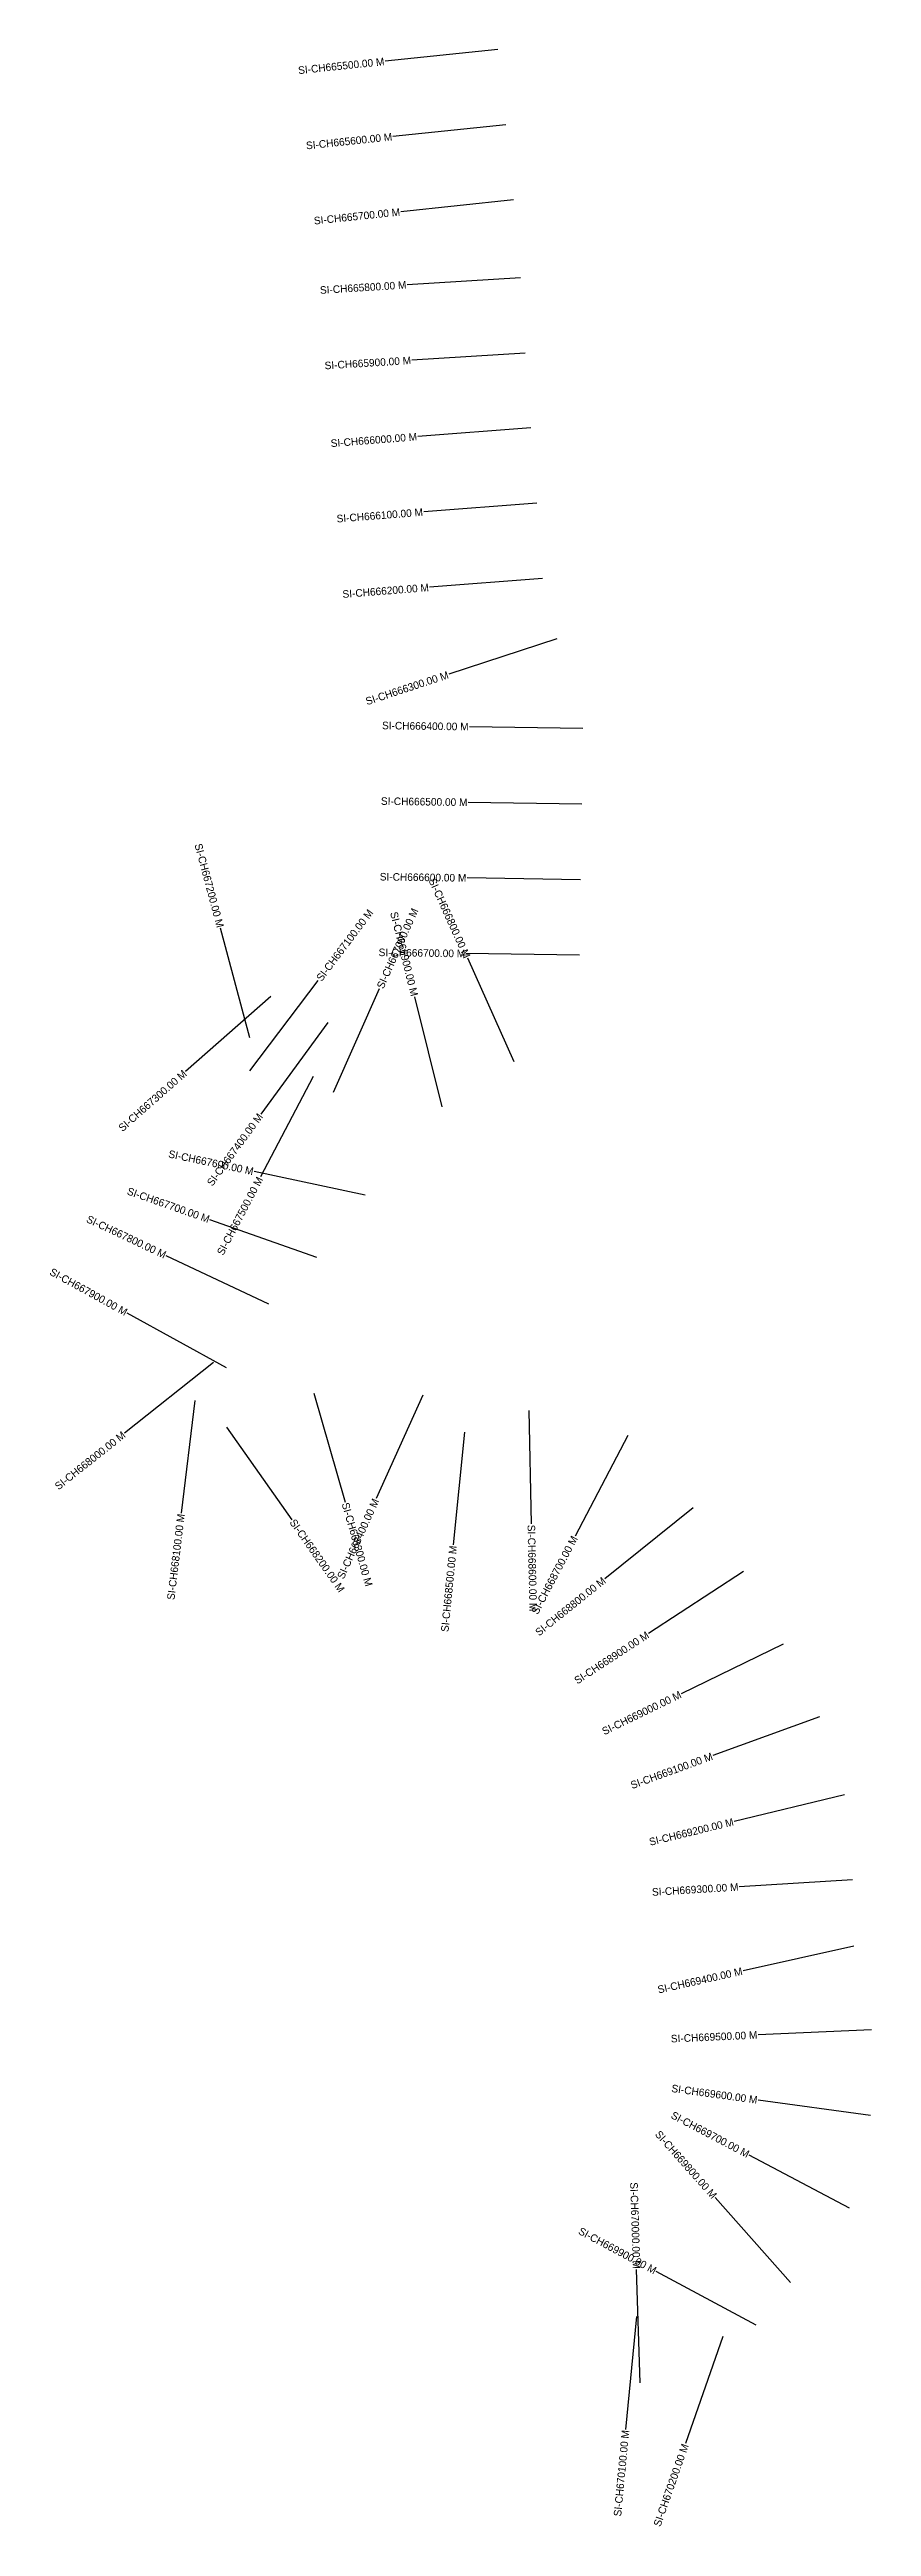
# Model space of a CAD drawing. Header units: metres. Extents: x 334861 to 340591, y 1777043 to 1780600.
# Drawn here: x 334861 to 335948, y 1777043 to 1780318 of the extents above; entities that cross this region are included whole.
import ezdxf
from ezdxf.enums import TextEntityAlignment as Align

# ---------------------------------------------------------------- set-up
doc = ezdxf.new("R2010")
doc.units = ezdxf.units.M
doc.layers.add('CS', color=134, linetype='Continuous')
doc.layers.add('CSMark', color=6, linetype='Continuous')

msp = doc.modelspace()

# ---------------------------------------------------------------- texts
at = {"layer": 'CSMark'}
for s, rotation, p in [('SI-CH665500.00 M', 5.9724, (335303.8, 1780302.3)), ('SI-CH665600.00 M', 5.9724, (335314.2, 1780202.8)), ('SI-CH665700.00 M', 5.9724, (335324.6, 1780103.4)), ('SI-CH665800.00 M', 3.5486, (335333, 1780006.9)), ('SI-CH665900.00 M', 3.5486, (335339.2, 1779907.1)), ('SI-CH666000.00 M', 4.4878, (335347.1, 1779806.2)), ('SI-CH666100.00 M', 4.4878, (335354.9, 1779706.5)), ('SI-CH666200.00 M', 4.4878, (335362.7, 1779606.8)), ('SI-CH666300.00 M', 18.2142, (335388.3, 1779491.5)), ('SI-CH666400.00 M', 359.14, (335415.3, 1779422.6)), ('SI-CH666500.00 M', 359.14, (335413.8, 1779322.6)), ('SI-CH667200.00 M', 284.9326, (335087.2, 1779157.3)), ('SI-CH666600.00 M', 359.14, (335412.3, 1779222.6)), ('SI-CH666800.00 M', 294.273, (335413.6, 1779117.3)), ('SI-CH666900.00 M', 283.9288, (335343.9, 1779066.6)), ('SI-CH666700.00 M', 359.14, (335410.8, 1779122.6)), ('SI-CH667300.00 M', 41.3634, (335040.4, 1778965.9)), ('SI-CH667400.00 M', 53.8342, (335140.1, 1778909.6)), ('SI-CH667600.00 M', 348.1222, (335130.8, 1778834.5)), ('SI-CH667700.00 M', 340.5824, (335072.4, 1778771.1)), ('SI-CH667500.00 M', 62.3248, (335139.6, 1778826.4)), ('SI-CH667800.00 M', 334.7034, (335014.6, 1778723.6)), ('SI-CH667900.00 M', 331.1602, (334963.1, 1778647.7)), ('SI-CH668000.00 M', 38.4853, (334959.7, 1778487.9)), ('SI-CH668100.00 M', 83.0768, (335035.2, 1778381.8)), ('SI-CH668400.00 M', 65.6633, (335292.8, 1778401.1)), ('SI-CH668700.00 M', 62.2691, (335555.6, 1778351.6)), ('SI-CH668500.00 M', 84.3496, (335394.9, 1778339.7)), ('SI-CH668800.00 M', 38.7812, (335594.6, 1778295.2)), ('SI-CH668900.00 M', 33.158, (335652.3, 1778222.9)), ('SI-CH669000.00 M', 25.9475, (335695.5, 1778143.6)), ('SI-CH669100.00 M', 20.0052, (335737.4, 1778061.7)), ('SI-CH669200.00 M', 13.6126, (335765.4, 1777974.7)), ('SI-CH669300.00 M', 3.4624, (335772, 1777888.6)), ('SI-CH669400.00 M', 12.5793, (335777.1, 1777777.4)), ('SI-CH669500.00 M', 2.5653, (335797, 1777692.9)), ('SI-CH669600.00 M', 352.1711, (335797, 1777606.8)), ('SI-CH669700.00 M', 332.1804, (335785.4, 1777534.4)), ('SI-CH669800.00 M', 311.5425, (335740.6, 1777478.5)), ('SI-CH670000.00 M', 271.7612, (335637.4, 1777383.6)), ('SI-CH669900.00 M', 331.7692, (335662.6, 1777380.5)), ('SI-CH670100.00 M', 84.5653, (335622.8, 1777170.3)), ('SI-CH670200.00 M', 70.7798, (335701.8, 1777151.6))]:
    msp.add_text(s, height=10, rotation=rotation, dxfattribs=at).set_placement(p, align=Align.MIDDLE_RIGHT)
for s, rotation, p in [('SI-CH667100.00 M', 52.9856, (335217.1, 1779088)), ('SI-CH667000.00 M', 65.936, (335298, 1779077.2)), ('SI-CH668200.00 M', 305.2007, (335182.1, 1778373.3)), ('SI-CH668300.00 M', 286.0165, (335252.2, 1778396.4)), ('SI-CH668600.00 M', 271.3007, (335498.2, 1778367.4))]:
    msp.add_text(s, height=10, rotation=rotation, dxfattribs=at).set_placement(p, align=Align.MIDDLE_LEFT)

# ---------------------------------------------------------------- linework, layer by layer
at = {"layer": 'CS'}
for p, q in [((335454, 1780318), (335304.8, 1780302.4)), ((335464.4, 1780218.5), (335315.2, 1780202.9)), ((335474.8, 1780119.1), (335325.6, 1780103.5)), ((335483.7, 1780016.3), (335334, 1780007)), ((335489.9, 1779916.5), (335340.1, 1779907.2)), ((335497.6, 1779818), (335348.1, 1779806.3)), ((335505.4, 1779718.3), (335355.9, 1779706.6)), ((335513.2, 1779618.6), (335363.7, 1779606.9)), ((335531.8, 1779538.7), (335389.3, 1779491.9)), ((335566.3, 1779420.3), (335416.3, 1779422.6)), ((335564.8, 1779320.3), (335414.8, 1779322.6)), ((335563.3, 1779220.3), (335413.3, 1779222.6)), ((335126.1, 1779011.4), (335087.4, 1779156.3)), ((335561.8, 1779120.3), (335411.8, 1779122.6)), ((335475.7, 1778979.6), (335414.1, 1779116.4)), ((335153.7, 1779065.7), (335041.1, 1778966.5)), ((335126.2, 1778967.4), (335216.5, 1779087.2)), ((335236.5, 1778939.4), (335297.6, 1779076.3)), ((335380.2, 1778920), (335344.1, 1779065.6)), ((335229.3, 1779031.5), (335140.7, 1778910.4)), ((335209.7, 1778960.2), (335140, 1778827.3)), ((335278.6, 1778803.4), (335131.8, 1778834.3)), ((335214.8, 1778720.9), (335073.3, 1778770.7)), ((335151.1, 1778659), (335015.5, 1778723.1)), ((335095.3, 1778574.8), (334963.9, 1778647.2)), ((335077.9, 1778581.8), (334960.4, 1778488.5)), ((335210.5, 1778541.5), (335251.9, 1778397.3)), ((335355, 1778538.7), (335293.2, 1778402)), ((335053.4, 1778531.7), (335035.3, 1778382.8)), ((335494.8, 1778518.4), (335498.2, 1778368.4)), ((335095.1, 1778496.6), (335181.5, 1778374.1)), ((335409.7, 1778489.9), (335395, 1778340.7)), ((335625.8, 1778485.3), (335556, 1778352.5)), ((335712.3, 1778389.8), (335595.4, 1778295.8)), ((335778.7, 1778305.4), (335653.2, 1778223.4)), ((335831.3, 1778209.7), (335696.4, 1778144)), ((335879.3, 1778113.4), (335738.3, 1778062.1)), ((335912.1, 1778010.3), (335766.3, 1777975)), ((335922.8, 1777897.7), (335773, 1777888.7)), ((335924.5, 1777810.3), (335778.1, 1777777.6)), ((335947.9, 1777699.7), (335798, 1777693)), ((335946.6, 1777586.3), (335798, 1777606.7)), ((335918.9, 1777463.9), (335786.3, 1777533.9)), ((335840.7, 1777365.4), (335741.2, 1777477.7)), ((335642, 1777232.7), (335637.4, 1777382.6)), ((335795.6, 1777309.1), (335663.4, 1777380)), ((335637.1, 1777320.6), (335622.9, 1777171.3)), ((335751.6, 1777294.2), (335702.2, 1777152.5))]:
    msp.add_line(p, q, dxfattribs=at)

msp.set_redraw_order([(e.dxf.handle, doc.entitydb.next_handle()) for e in msp.query("TEXT MTEXT ATTDEF DIMENSION ARC_DIMENSION")])  # texts and dimensions are drawn at this point

doc.saveas('drawing.dxf')
